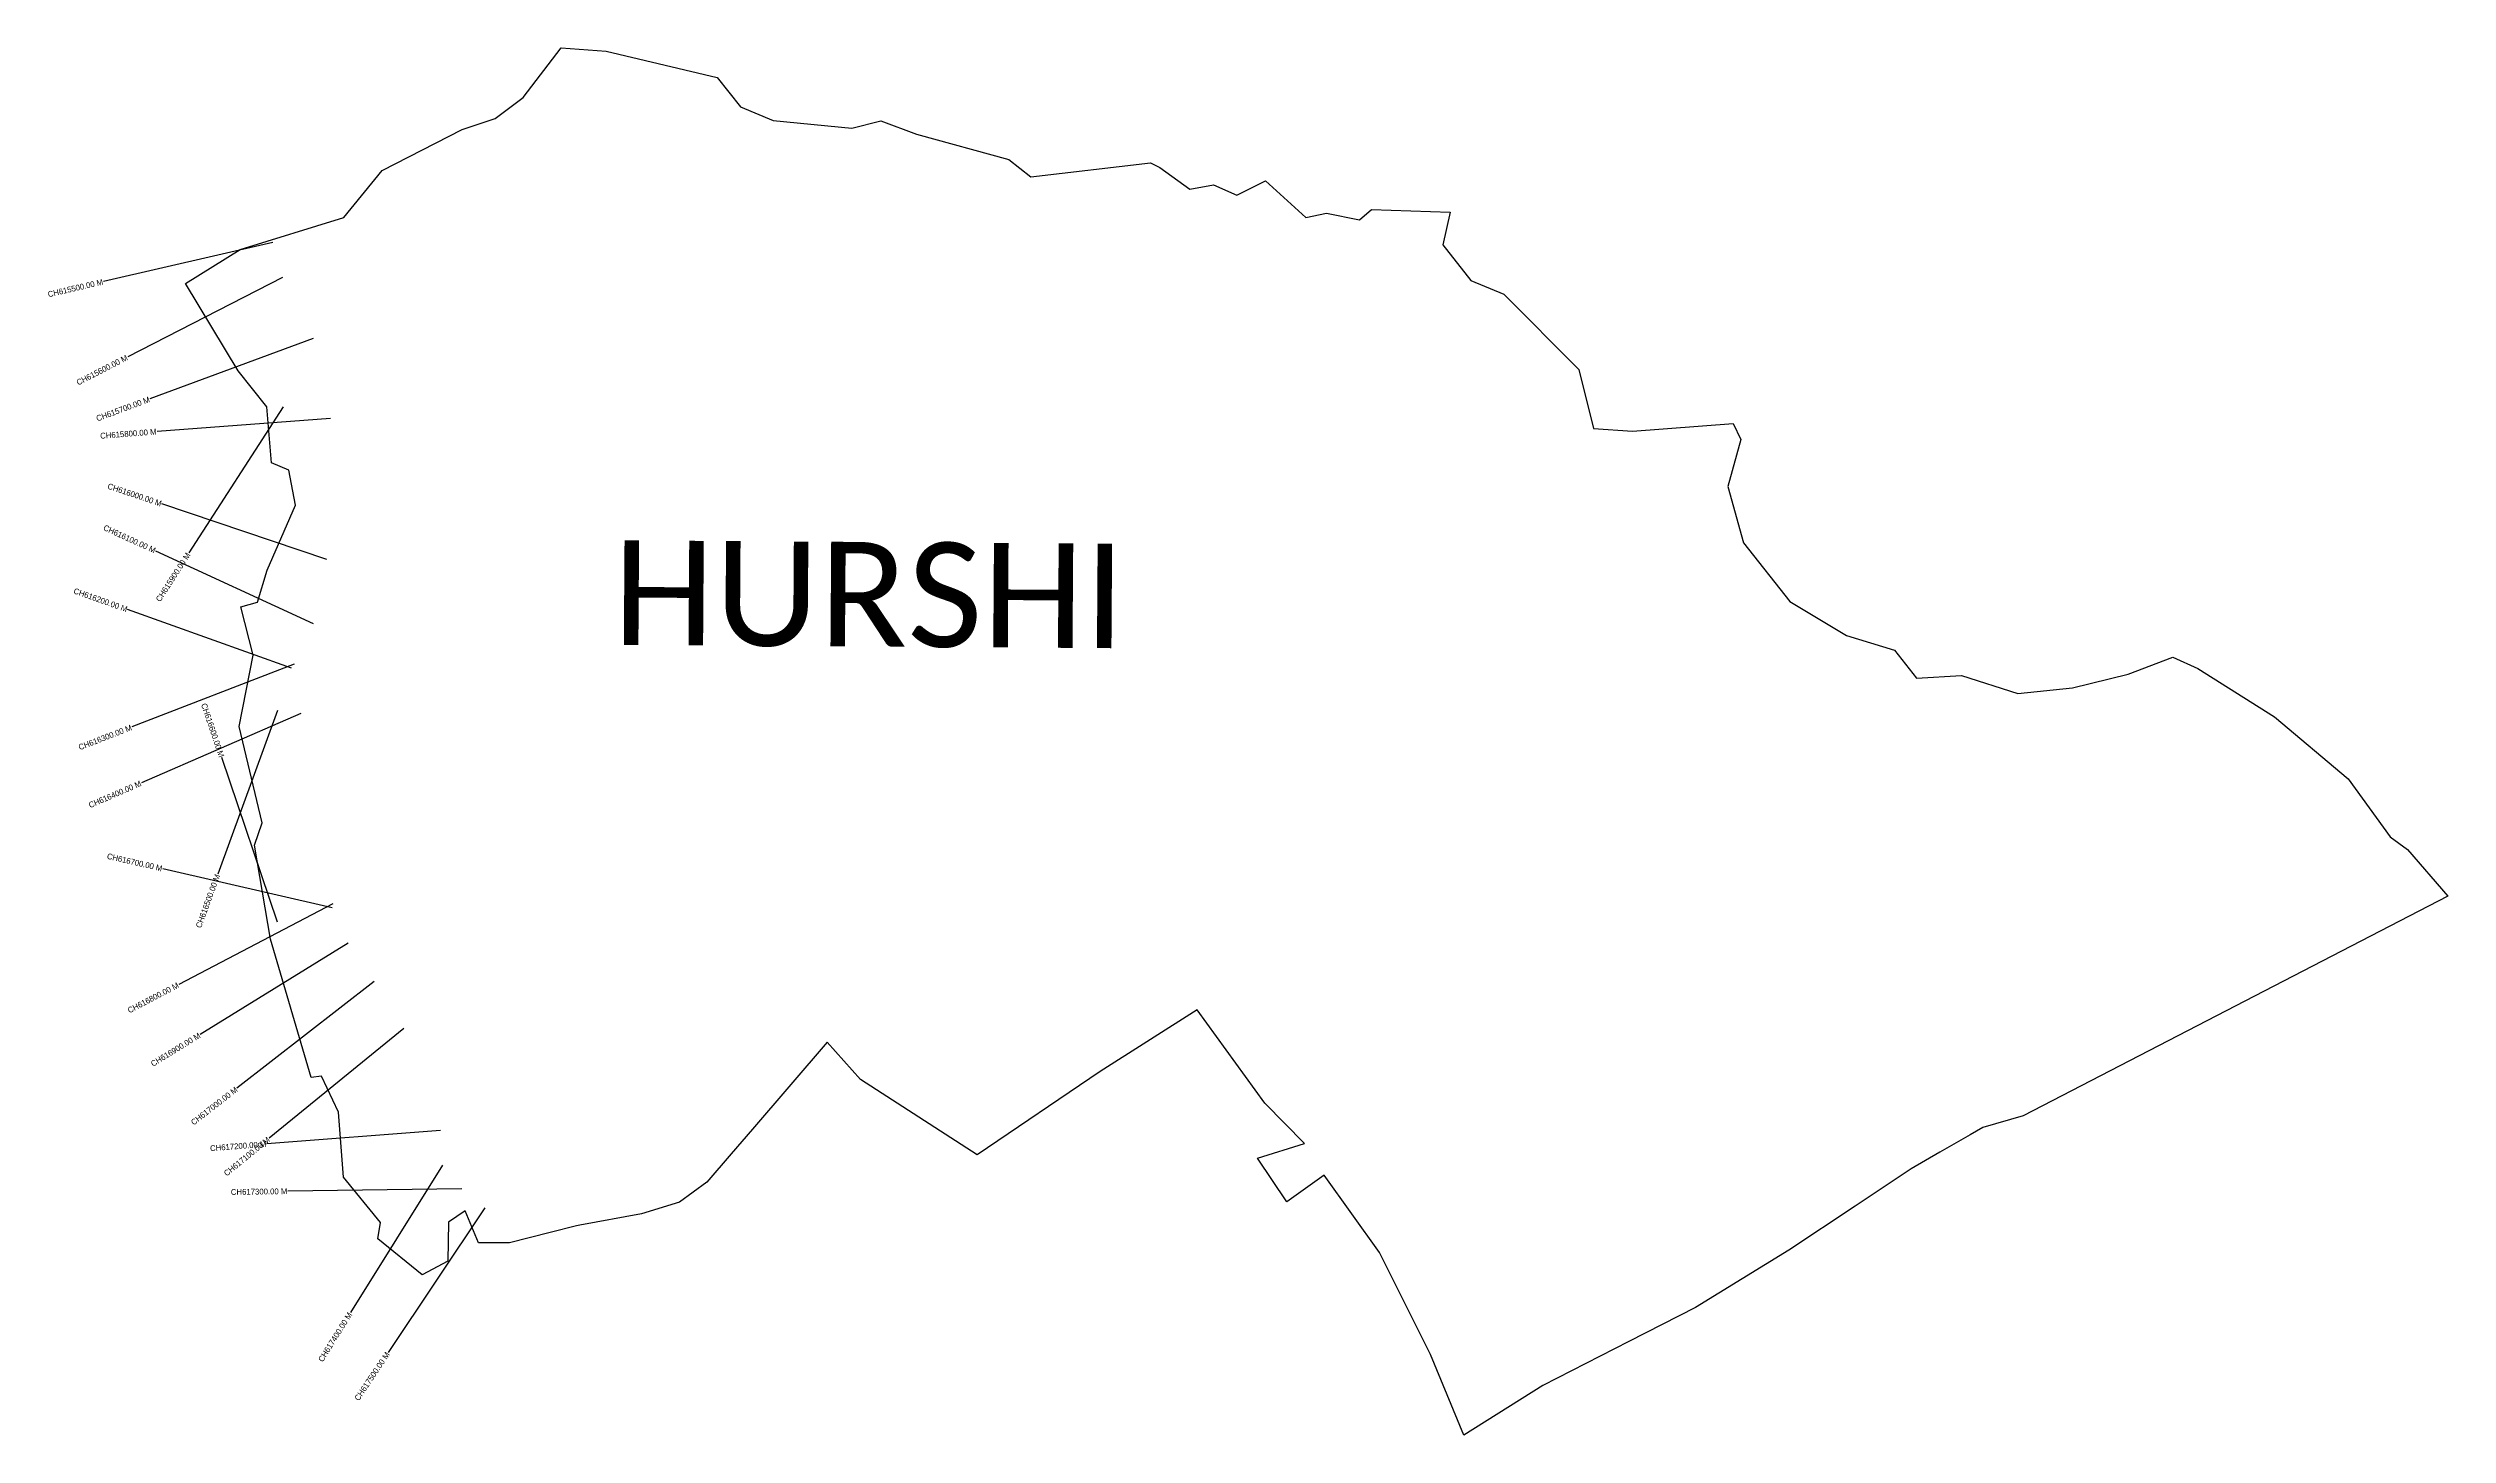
# Model space of a CAD drawing. Header units: metres. Extents: x 322726 to 326866, y 1820442 to 1822835.
import ezdxf
from ezdxf.enums import TextEntityAlignment as Align

# ---------------------------------------------------------------- set-up
doc = ezdxf.new("R2010")
doc.units = ezdxf.units.M
for name, color, linetype in [('CS', 134, 'Continuous'), ('CSMark', 6, 'Continuous'), ('VILLAGE NAME', 250, 'Continuous')]:
    doc.layers.add(name, color=color, linetype=linetype)

msp = doc.modelspace()

# ---------------------------------------------------------------- linework, layer by layer
at = {"color": 6}
msp.add_lwpolyline([(322963.7, 1822428.4), (323057.9, 1822486.9), (323236.4, 1822542.1), (323302.5, 1822623.5), (323440.9, 1822694.1), (323497.4, 1822713.1), (323546, 1822749.2), (323611.6, 1822834.8), (323688.9, 1822829.4), (323880.6, 1822783.7), (323921, 1822733.2), (323977, 1822710), (324112.8, 1822696.3), (324162.9, 1822709.3), (324224.2, 1822686.3), (324383.8, 1822642.2), (324421.9, 1822612.6), (324628.2, 1822636.4), (324644.2, 1822628.7), (324695.8, 1822591.5), (324736.5, 1822599), (324776.9, 1822580.7), (324826.2, 1822605.7), (324895.8, 1822542.5), (324931.5, 1822550.1), (324988.5, 1822538.1), (325009.4, 1822556.1), (325145, 1822551.5), (325132.3, 1822495.4), (325180.8, 1822433.8), (325237.4, 1822410.3), (325366.7, 1822280), (325392.1, 1822178.2), (325459.2, 1822173.7), (325633.3, 1822187.2), (325646.5, 1822159.4), (325623.9, 1822078.1), (325651, 1821981), (325730.8, 1821879.8), (325828.5, 1821821.1), (325911.2, 1821796.1), (325949.4, 1821747.6), (326026.9, 1821752.1), (326124, 1821720.9), (326218.1, 1821730.9), (326314.2, 1821754.8), (326391.3, 1821784.1), (326434.5, 1821764.4), (326566.8, 1821681), (326694.1, 1821573.8), (326766.1, 1821473.9), (326796.1, 1821452.3), (326866, 1821371.5), (326133.1, 1820992.3), (326063.9, 1820972.4), (326041.6, 1820959.7), (325989.6, 1820929.9), (325940.1, 1820901), (325843.6, 1820836.9), (325728.8, 1820760.7), (325568.3, 1820662), (325453.1, 1820603.1), (325304.7, 1820527.3), (325168.5, 1820441.9), (325111, 1820580.9), (325023.2, 1820756.5), (324927.8, 1820890.1), (324863, 1820843.9), (324812.8, 1820919.8), (324893.5, 1820945), (324825.1, 1821014.3), (324708.5, 1821175.4), (324541.2, 1821069.2), (324329.2, 1820925.4), (324127.9, 1821055.5), (324070.5, 1821119.8), (323941.3, 1820969.7), (323904.8, 1820927.2), (323862.6, 1820878.1), (323815.4, 1820843.6), (323750.1, 1820823.2), (323643.9, 1820803.9), (323637.8, 1820802.8), (323592.8, 1820791.3), (323522.5, 1820773.3), (323468.9, 1820773.3), (323445.8, 1820828.7), (323417.3, 1820809), (323416.3, 1820741.7), (323371.6, 1820718.2), (323295.2, 1820780.6), (323299.8, 1820808.4), (323236, 1820886.7), (323227.4, 1820999), (323198, 1821061), (323180.4, 1821058.7), (323110.1, 1821297.4), (323082.3, 1821459.4), (323095.7, 1821498.1), (323056.1, 1821664.2), (323080.3, 1821787.4), (323059.2, 1821870.5), (323088, 1821878.5), (323104.2, 1821934.1), (323153.2, 1822046.3), (323141.8, 1822106.7), (323111.9, 1822119), (323103.7, 1822215.7), (323054.6, 1822277.8), (322963.7, 1822428.4)], dxfattribs=at)
at = {"layer": 'CS'}
for p, q in [((323114.4, 1822499.2), (322822.1, 1822431.7)), ((323130.6, 1822438.9), (322863.8, 1822301.9)), ((323183.5, 1822333.6), (322902.2, 1822229.3)), ((323132, 1822215.5), (322969.1, 1821963.6)), ((323213.6, 1822195.6), (322914.5, 1822173.1)), ((323207.1, 1821952.2), (322922.9, 1822048.1)), ((323184.4, 1821841.2), (322912.1, 1821967)), ((323146.2, 1821764.8), (322863.7, 1821865.8)), ((323151, 1821771.7), (322871.2, 1821663.4)), ((323162.7, 1821686.4), (322887.4, 1821567)), ((323122, 1821691.6), (323019.3, 1821409.7)), ((323122, 1821326.4), (323026.3, 1821610.7)), ((323216.6, 1821351.4), (322924.2, 1821418.8)), ((323217.6, 1821358.3), (322951.8, 1821219.3)), ((323244.2, 1821290.2), (322988.7, 1821132.9)), ((323288.9, 1821224.5), (323052.3, 1821040.1)), ((323340.2, 1821143.5), (323107.8, 1820953.8)), ((323403.1, 1820967.2), (323104, 1820944.1)), ((323406.7, 1820907.6), (323248, 1820653)), ((323440.2, 1820866.6), (323140.2, 1820862.5)), ((323479.9, 1820833.7), (323313, 1820584.5))]:
    msp.add_line(p, q, dxfattribs=at)

# ---------------------------------------------------------------- texts
at = {"layer": 'CSMark'}
for s, rotation, p in [('CH615500.00 M', 13.0005, (322821.1, 1822431.5)), ('CH615600.00 M', 27.1824, (322862.9, 1822301.4)), ('CH615700.00 M', 20.3353, (322901.3, 1822229)), ('CH615800.00 M', 4.3193, (322913.5, 1822173)), ('CH616000.00 M', 341.3523, (322921.9, 1822048.4)), ('CH616100.00 M', 335.2111, (322911.2, 1821967.4)), ('CH615900.00 M', 57.1143, (322968.6, 1821962.8)), ('CH616200.00 M', 340.3348, (322862.8, 1821866.1)), ('CH616600.00 M', 288.5984, (323026, 1821611.6)), ('CH616300.00 M', 21.1614, (322870.3, 1821663)), ('CH616400.00 M', 23.4397, (322886.5, 1821566.6)), ('CH616700.00 M', 347.0013, (322923.3, 1821419.1)), ('CH616500.00 M', 69.9747, (323018.9, 1821408.8)), ('CH616800.00 M', 27.6052, (322950.9, 1821218.8)), ('CH616900.00 M', 31.6269, (322987.9, 1821132.4)), ('CH617000.00 M', 37.9241, (323051.5, 1821039.5)), ('CH617200.00 M', 4.404, (323103, 1820944)), ('CH617100.00 M', 39.2189, (323107, 1820953.2)), ('CH617300.00 M', 0.78, (323139.2, 1820862.5)), ('CH617400.00 M', 58.074, (323247.5, 1820652.2)), ('CH617500.00 M', 56.1896, (323312.4, 1820583.6))]:
    msp.add_text(s, height=10, rotation=rotation, dxfattribs=at).set_placement(p, align=Align.MIDDLE_RIGHT)
at = {"layer": 'VILLAGE NAME', "insert": (323701.6, 1821985.5), "char_height": 180.345, "attachment_point": 1, "rotation": 359.6139}
msp.add_mtext_dynamic_manual_height_columns('{\\fCalibri|b0|i0|c0|p34;HURSHI}', width=1779.605, gutter_width=901.7, heights=[0], dxfattribs=at)

doc.saveas('drawing.dxf')
